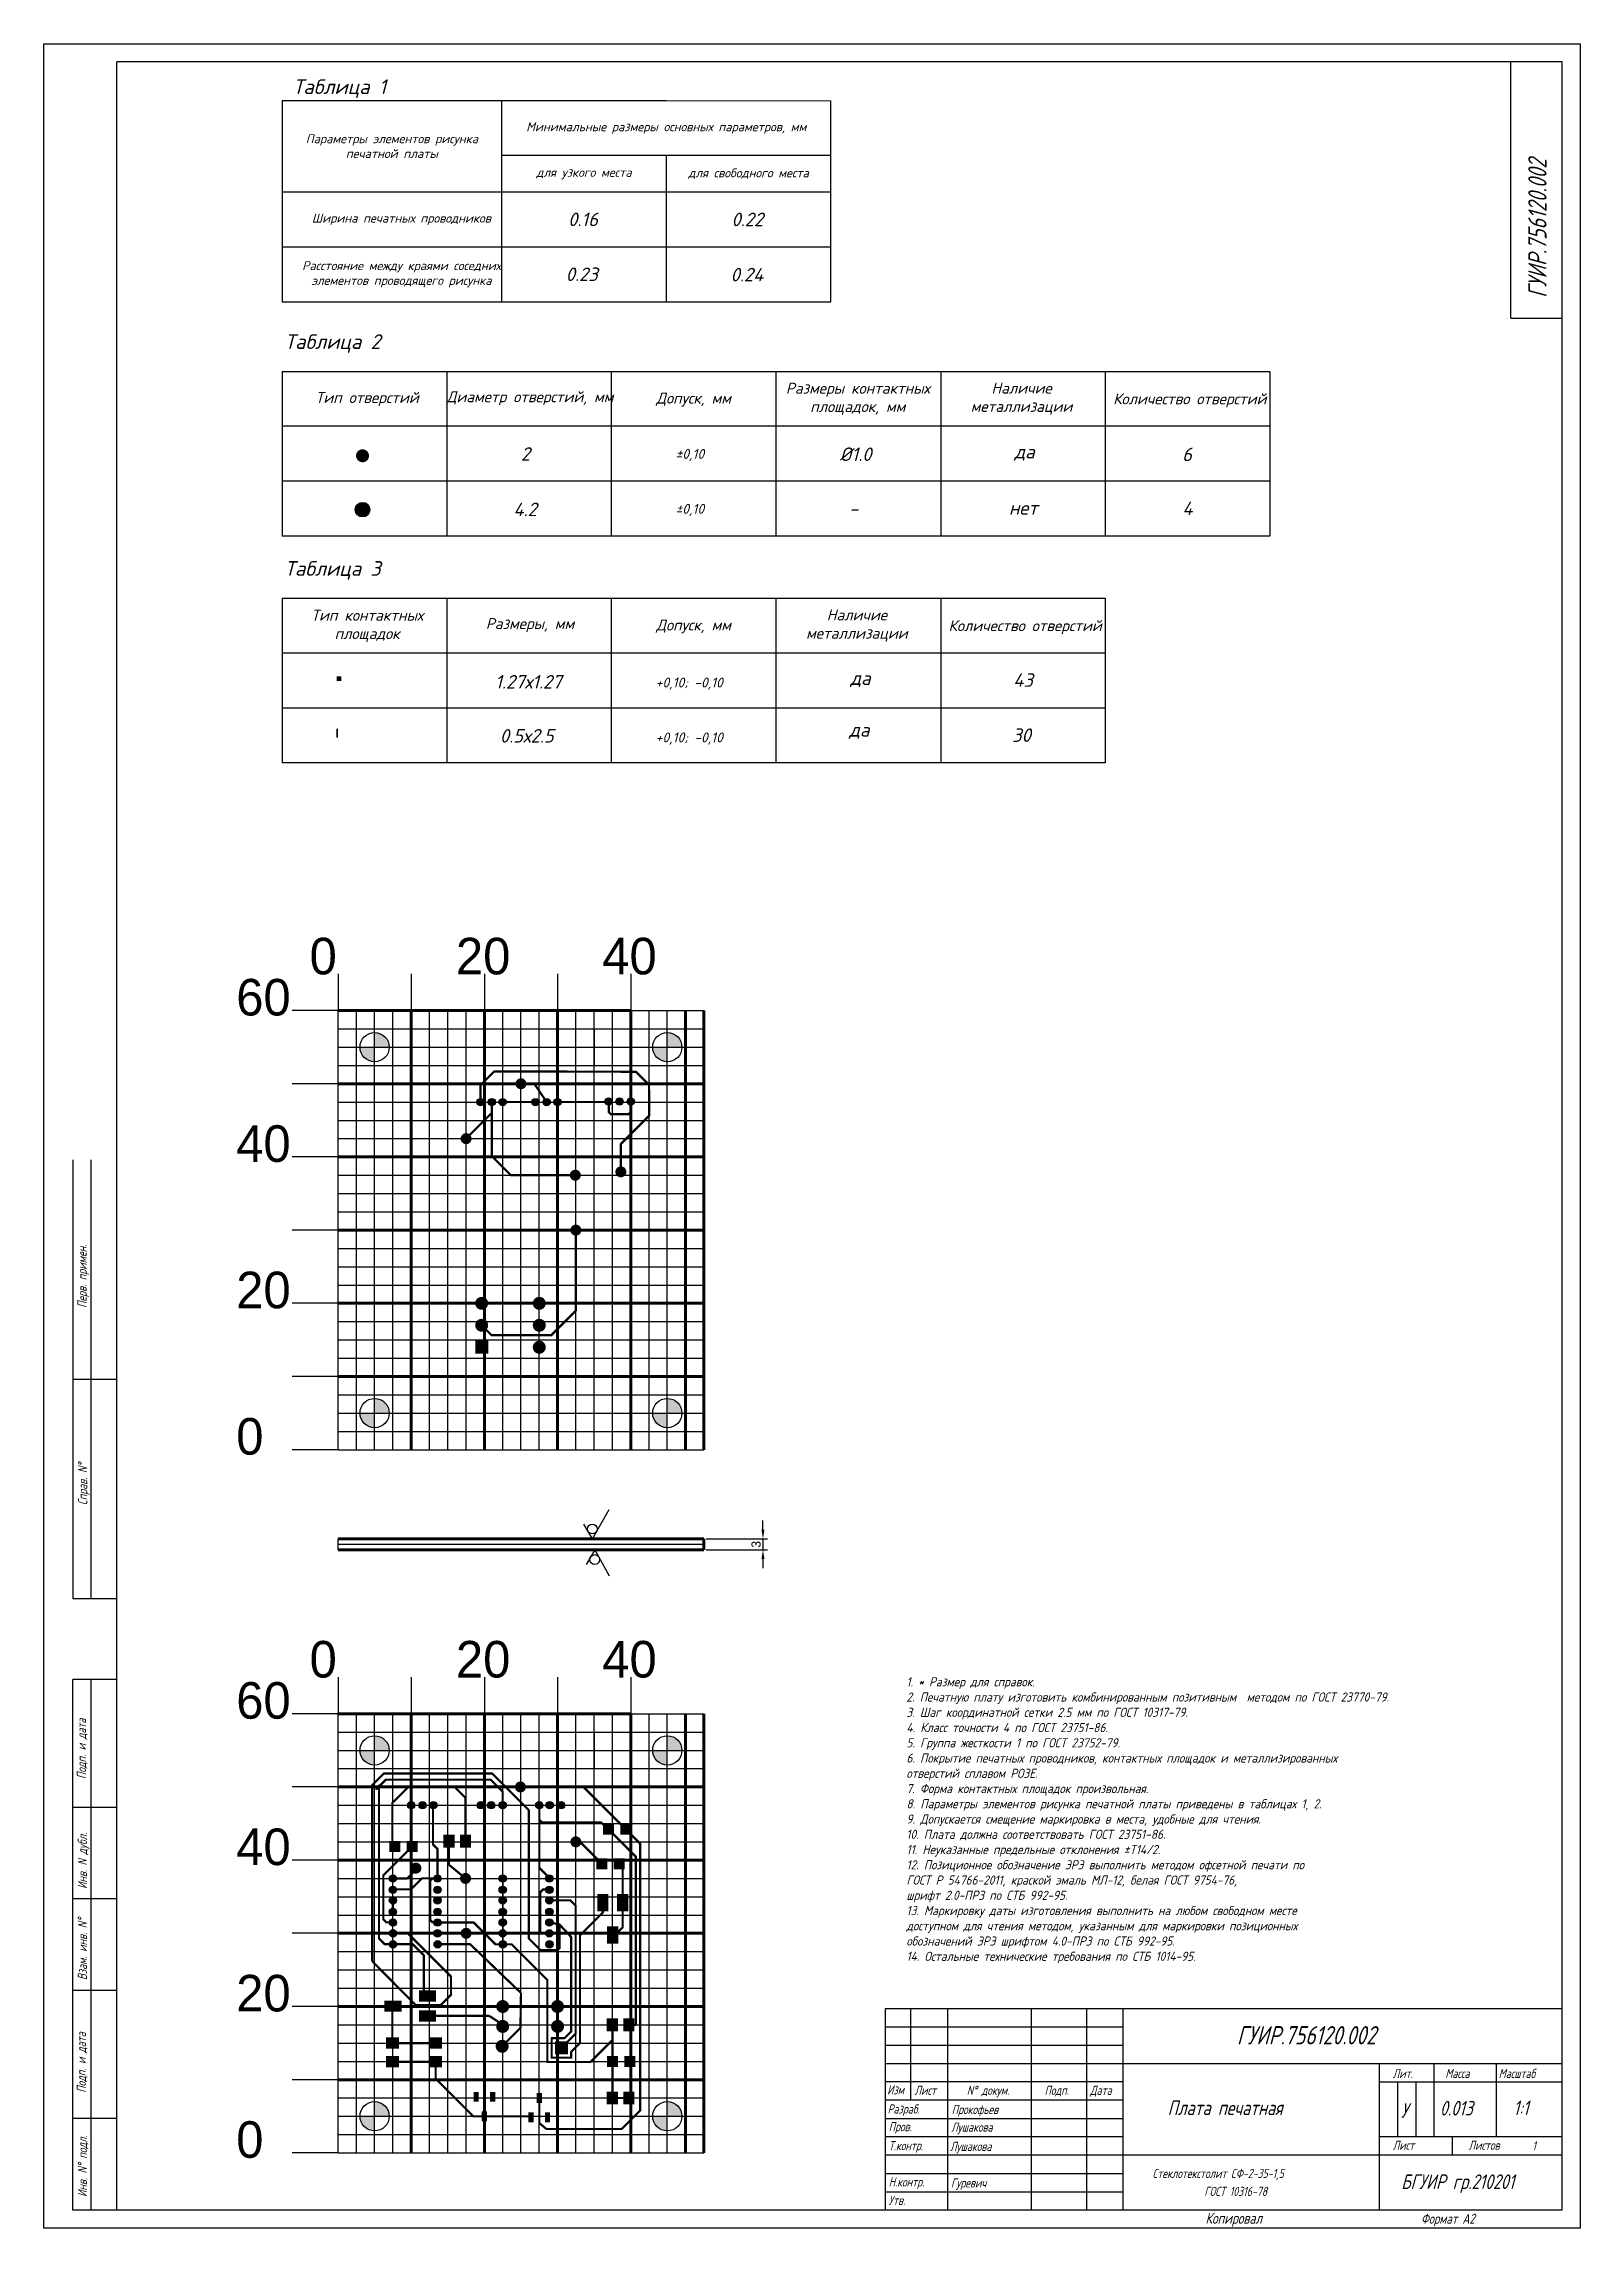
# Model space of a CAD drawing. Header units: millimetres. Extents: x 404 to 824, y 286 to 883.
import ezdxf

# ---------------------------------------------------------------- set-up
doc = ezdxf.new("R2010")
doc.units = ezdxf.units.MM
doc.header["$MEASUREMENT"] = 0
doc.styles.add('ЕСКД_wwcade', font='wwcade.shx', dxfattribs={"width": 0.9, "oblique": 15})
doc.styles.add('стиль1', font='romans.shx', dxfattribs={"width": 0.75, "oblique": 15, "height": 3.5})
doc.dimstyles.new('ISO-25', dxfattribs={"dimtxt": 2.5, "dimasz": 2.5, "dimexe": 1.25, "dimexo": 0.625, "dimtad": 1, "dimtxsty": 'Standard', "dimcen": 2.5, "dimadec": 0, "dimazin": 0, "dimtfac": 1, "dimtmove": 0, "dimatfit": 3, "dimfxl": 1, "dimarcsym": 0})

msp = doc.modelspace()

# ---------------------------------------------------------------- texts
at = {"style": 'стиль1', "oblique": 15, "width": 0.75}
for s, height, p in [('ГУИР.756120.002', 5, (815.115, 813.479)), ('Перв. примен.', 2.5, (416.099, 537.452)), ('Справ. N%%d', 2.5, (416.254, 483.567)), ('Подп. и дата', 2.5, (415.92, 408.71)), ('Инв. N дубл.', 2.5, (416.165, 378.685)), ('Взам. инв. N%%d', 2.5, (416.165, 353.758)), ('Подп. и дата', 2.5, (415.87, 322.974)), ('Инв. N%%d подл.', 2.5, (416.165, 294.507))]:
    msp.add_text(s, height=height, rotation=90, dxfattribs=at).set_placement(p)
at = {"lineweight": 30}
for s, p in [('0', (477.029, 628.611)), ('20', (517.029, 628.611)), ('40', (557.029, 628.611)), ('60', (456.979, 617.364)), ('40', (456.979, 577.364)), ('20', (456.979, 537.364)), ('0', (456.979, 497.364)), ('0', (477.029, 436.448)), ('20', (517.029, 436.448)), ('40', (557.029, 436.448)), ('60', (456.979, 425.202)), ('40', (456.979, 385.202)), ('20', (456.979, 345.202)), ('0', (456.979, 305.202))]:
    msp.add_text(s, height=10, dxfattribs=at).set_placement(p)
at = {"style": 'стиль1', "oblique": 15, "width": 0.75}
for s, height, p in [('ГУИР.756120.002', 5, (730.483, 336.201)), ('Лит.', 2.5, (773.064, 327.005)), ('Масса', 2.5, (787.439, 327.005)), ('Масштаб', 2.5, (802.031, 327.005)), ('Изм', 2.5, (634.892, 322.552)), ('Лист', 2.5, (642.367, 322.402)), ('N%%d докум. ', 2.5, (656.651, 322.402)), ('Подп.', 2.5, (677.904, 322.402)), ('Дата', 2.5, (690.355, 322.402)), ('Разраб.', 2.5, (635.008, 317.301)), ('Прокофьев', 2.5, (652.539, 317.162)), ('Плата печатная', 4, (711.551, 316.877)), ('У', 4, (775.313, 316.138)), ('0.013', 4, (785.975, 316.759)), ('1:1', 4, (806.045, 316.855)), ('Пров.', 2.5, (635.309, 312.469)), ('Лушакова', 2.5, (652.399, 312.337)), ('Т.контр.', 2.5, (635.309, 307.274)), ('Лушакова', 2.5, (652.085, 307.084)), ('Лист', 2.5, (773.064, 307.391)), ('Листов', 2.5, (793.789, 307.391)), ('1', 2.5, (811.207, 307.238)), ('Н.контр.', 2.5, (635.309, 297.352)), ('Гуревич', 2.5, (652.311, 297.097)), ('Стеклотекстолит СФ-2-35-1,5', 2.5, (707.42, 299.682)), ('БГУИР гр.210201', 4, (775.384, 296.679)), ('Утв.', 2.5, (635.309, 292.332)), ('ГОСТ 10316-78', 2.5, (721.566, 294.779)), ('Копировал', 3, (721.882, 287.19)), ('Формат А2', 2.75, (780.811, 287.19))]:
    msp.add_text(s, height=height, dxfattribs=at).set_placement(p)
at = {"lineweight": 30, "attachment_point": 5}
for s, insert, char_height, width in [('{\\fISOCPEUR|b0|i1|c204|p34;Таблица \\fISOCPEUR|b0|i1|c0|p34;1}', (485.216, 870.648), 4, 43.47356), ('{\\fISOCPEUR|b0|i1|c204|p34;Минимальные размеры основных параметров, мм}', (574.516, 859.896), 2.43, 89.99997), ('{\\fISOCPEUR|b0|i1|c204|p34;Параметры элементов рисунка печатной платы}', (499.516, 854.935), 2.43, 60), ('{\\fISOCPEUR|b0|i1|c204|p34;для узкого места}', (552.016, 847.435), 2.43, 44.99998), ('{\\fISOCPEUR|b0|i1|c204|p34;для свободного места}', (597.016, 847.435), 2.43, 45), ('{\\fISOCPEUR|b0|i1|c204|p34;Ширина печатных проводников}', (502.124, 834.935), 2.43, 54.78387), ('{\\fISOCPEUR|b0|i1|c204|p34;0\\fISOCPEUR|b0|i1|c0|p34;.16}', (551.756, 834.92), 3.7, 43.47356), ('{\\fISOCPEUR|b0|i1|c204|p34;0\\fISOCPEUR|b0|i1|c0|p34;.\\fISOCPEUR|b0|i1|c204|p34;2\\fISOCPEUR|b0|i1|c0|p34;2}', (596.669, 834.906), 3.7, 43.47356), ('{\\fISOCPEUR|b0|i1|c204|p34;Расстояние между краями соседних элементов проводящего рисунка}', (502.123, 819.935), 2.43, 54.78538), ('{\\fISOCPEUR|b0|i1|c204|p34;0\\fISOCPEUR|b0|i1|c0|p34;.23}', (551.411, 819.927), 3.7, 43.47356), ('{\\fISOCPEUR|b0|i1|c204|p34;0\\fISOCPEUR|b0|i1|c0|p34;.24}', (596.558, 819.831), 3.7, 43.47356), ('{\\fISOCPEUR|b0|i1|c204|p34;Таблица \\fISOCPEUR|b0|i1|c0|p34;2}', (483.316, 800.978), 4, 43.47356), ('{\\fISOCPEUR|b0|i1|c204|p34;Размеры контактных площадок, мм}', (626.854, 785.873), 3, 43.47356), ('{\\fISOCPEUR|b0|i1|c204|p34;Наличие металлизации}', (671.608, 785.917), 3, 43.47356), ('{\\fISOCPEUR|b0|i1|c204|p34;Тип отверстий}', (492.757, 785.831), 3, 43.47356), ('{\\fISOCPEUR|b0|i1|c204|p34;Диаметр отверстий, мм}', (537.26, 786.053), 3, 43.47356), ('{\\fISOCPEUR|b0|i1|c204|p34;Допуск, мм}', (581.97, 785.671), 3, 43.47356), ('{\\fISOCPEUR|b0|i1|c204|p34;Количество отверстий}', (717.6, 785.486), 3, 43.47356), ('{\\fISOCPEUR|b0|i1|c0|p34;2}', (536.015, 770.826), 3.7, 43.47356), ('{\\fISOCPEUR|b0|i1|c0|p34;%%C1.0}', (626.267, 770.753), 3.7, 43.47356), ('{\\fISOCPEUR|b0|i1|c204|p34;да}', (672.423, 771.146), 3.7, 43.47356), ('{\\fISOCPEUR|b0|i1|c204|p34;6}', (716.845, 770.708), 3.7, 43.47356), ('{\\fISOCPEUR|b0|i1|c0|p34;4.2}', (535.922, 755.678), 3.7, 43.47356), ('{\\fISOCPEUR|b0|i1|c204|p34;- }', (625.71, 755.864), 3.7, 43.47356), ('{\\fISOCPEUR|b0|i1|c204|p34;нет}', (672.112, 756.087), 3.7, 43.47356), ('{\\fISOCPEUR|b0|i1|c0|p34;4}', (716.957, 755.956), 3.7, 43.47356), ('{\\fISOCPEUR|b0|i1|c204|p34;Таблица 3}', (483.316, 738.986), 4, 43.47356), ('{\\fISOCPEUR|b0|i1|c204|p34;Тип контактных площадок}', (492.757, 723.839), 3, 43.47356), ('{\\fISOCPEUR|b0|i1|c204|p34;Размеры, мм}', (537.26, 724.062), 3, 43.47356), ('{\\fISOCPEUR|b0|i1|c204|p34;Допуск, мм}', (581.97, 723.68), 3, 43.47356), ('{\\fISOCPEUR|b0|i1|c204|p34;Наличие металлизации}', (626.608, 723.926), 3, 43.47356), ('{\\fISOCPEUR|b0|i1|c204|p34;Количество отверстий}', (672.6, 723.495), 3, 43.47356), ('{\\fISOCPEUR|b0|i1|c204|p34;43}', (672.042, 709.032), 3.7, 43.47356), ('{\\fISOCPEUR|b0|i1|c0|p34;1.27\\fISOCPEUR|b0|i1|c204|p34;х1.27}', (536.832, 708.562), 3.7, 43.47356), ('{\\fISOCPEUR|b0|i1|c204|p34;да}', (627.578, 709.271), 3.7, 43.47356), ('{\\fISOCPEUR|b0|i1|c204|p34;0.5х2.5}', (536.386, 693.796), 3.7, 43.47356), ('{\\fISOCPEUR|b0|i1|c204|p34;да}', (627.268, 695.144), 3.7, 43.47356), ('{\\fISOCPEUR|b0|i1|c204|p34;30}', (671.606, 693.986), 3.7, 43.47356)]:
    msp.add_mtext(s, dxfattribs=dict(at, insert=insert, char_height=char_height, width=width))
at = {"char_height": 4.5, "width": 21.6, "attachment_point": 4}
for s, insert in [('{\\fISOCPEUR|b0|i1|c0|p34;\\H0.6x;%%P\\fISOCPEUR|b0|i1|c204|p34;0,\\fISOCPEUR|b0|i1|c0|p34;1\\fISOCPEUR|b0|i1|c204|p34;0}', (577.052, 770.516)), ('{\\fISOCPEUR|b0|i1|c0|p34;\\H0.6x;%%P\\fISOCPEUR|b0|i1|c204|p34;0,\\fISOCPEUR|b0|i1|c0|p34;1\\fISOCPEUR|b0|i1|c204|p34;0}', (577.052, 755.516)), ('{\\fISOCPEUR|b0|i1|c204|p34;\\H0.6x;+0\\fISOCPEUR|b0|i1|c0|p34;,10\\fISOCPEUR|b0|i1|c204|p34;; -0,10}', (571.627, 708.051)), ('{\\fISOCPEUR|b0|i1|c204|p34;\\H0.6x;+0\\fISOCPEUR|b0|i1|c0|p34;,10\\fISOCPEUR|b0|i1|c204|p34;; -0,10}', (571.627, 693.051))]:
    msp.add_mtext(s, dxfattribs=dict(at, insert=insert))
at = {"insert": (640.152, 358.345), "char_height": 2.5, "width": 169.18609, "attachment_point": 7, "style": 'ЕСКД_wwcade'}
msp.add_mtext('{\\fISOCPEUR|b0|i0|c204|p34;1. * Размер для справок.\\P2. Печатную плату изготовить комбинированным позитивным  методом по ГОСТ 23770-79.\\P3. Шаг координатной сетки 2.5 мм по ГОСТ 10317-79.\\P4. Класс точности 4 по ГОСТ 23751-86.\\P5. Группа жесткости 1 по ГОСТ 23752-79.\\P6. Покрытие печатных проводников, контактных площадок и металлизированных\\Pотверстий\\fISOCPEUR|b0|i0|c0|p34; \\fISOCPEUR|b0|i0|c204|p34;сплавом РОЗЕ.\\P7. Форма контактных площадок произвольная.\\fISOCPEUR|b0|i0|c0|p34;\\P8\\fISOCPEUR|b0|i0|c204|p34;. Параметры элементов рисунка печатной платы приведены в таблицах 1, 2.\\P9. Допускается смещение маркировка в места, удобные для чтения.\\P\\fISOCPEUR|b0|i1|c0|p34;\\Q0;\\C0;1\\fISOCPEUR|b0|i1|c204|p34;0. Плата должна соответствовать ГОСТ 23751-86.\\P\\fISOCPEUR|b0|i0|c204|p34;\\Q15;\\C7;11. Неуказанные предельные отклонения \\fISOCPEUR|b0|i0|c0|p34;%%PT14/2\\fISOCPEUR|b0|i0|c204|p34;.\\P1\\fISOCPEUR|b0|i0|c0|p34;2\\fISOCPEUR|b0|i0|c204|p34;. Позиционное обозначение ЭРЭ выполнить методом офсетной печати по\\PГОСТ Р 54766-2011, краской эмаль МЛ-12, белая ГОСТ 9754-76, \\fISOCPEUR|b0|i0|c0|p34;\\P\\fISOCPEUR|b0|i0|c204|p34;шрифт 2.0-ПР3 по СТБ 992-95.\\P1\\fISOCPEUR|b0|i0|c0|p34;3\\fISOCPEUR|b0|i0|c204|p34;. Маркировку даты изготовления выполнить на любом свободном месте \\Pдоступном для чтения методом, указанным для маркировки позиционных \\Pобозначений ЭРЭ шрифтом \\fISOCPEUR|b0|i0|c0|p34;4\\fISOCPEUR|b0|i0|c204|p34;.0-ПР3 по СТБ 992-95.\\P\\fISOCPEUR|b0|i0|c0|p34;1\\fISOCPEUR|b0|i0|c204|p34;4. Остальные технические требования по СТБ 1014-95. }', dxfattribs=at)

# ---------------------------------------------------------------- blocks, each defined once
blk = doc.blocks.new('*D41')
at = {"color": 0, "lineweight": -2, "transparency": 16777216}
for p, q in [((600.95, 476.86), (600.95, 479.36)), ((585.43, 474.36), (602.2, 474.36)), ((600.95, 474.36), (600.95, 471.36)), ((585.43, 471.36), (602.2, 471.36)), ((600.95, 468.86), (600.95, 466.36))]:
    blk.add_line(p, q, dxfattribs=at)
at = {"color": 0, "transparency": 16777216}
for points in [[(600.53, 476.86), (601.36, 476.86), (600.95, 474.36)], [(600.53, 468.86), (601.36, 468.86), (600.95, 471.36)]]:
    blk.add_solid(points, dxfattribs=at)
at = {"layer": 'Defpoints', "color": 0, "transparency": 16777216}
for p in [(584.8, 474.36), (584.8, 471.36), (600.95, 471.36)]:
    blk.add_point(p, dxfattribs=at)
at = {"color": 0, "transparency": 16777216, "insert": (599.07, 472.86), "char_height": 2.5, "attachment_point": 5, "rotation": 90}
blk.add_mtext('3', dxfattribs=at)

# ---------------------------------------------------------------- dimensions: what is measured, and where the dimension line sits
dim = msp.add_linear_dim(base=(600.946, 471.362), p1=(584.804, 474.362), p2=(584.804, 471.362), angle=90, dimstyle='ISO-25')
dim.commit()
dim.dimension.update_dxf_attribs({"geometry": '*D41', "text_midpoint": (599.071, 472.862)})

# ---------------------------------------------------------------- hatches: boundary and pattern name
at = {"linetype": 'Continuous', "lineweight": 30}
h = msp.add_hatch(color=256, dxfattribs=at)
h.dxf.hatch_style = 1
h.paths.add_polyline_path([(491.502, 770.328), (490.402, 770.328, 0.4142136), (491.502, 769.228)])
h.paths.add_polyline_path([(492.602, 770.328), (491.502, 770.328), (491.502, 769.228, 0.4142136)])
h = msp.add_hatch(color=256)
h.dxf.hatch_style = 1
h.paths.add_polyline_path([(489.5, 755.598, 1), (493.5, 755.598, 1)])
h = msp.add_hatch(color=256)
h.dxf.hatch_style = 1
h.paths.add_polyline_path([(494.804, 612.713), (494.804, 608.713), (498.804, 608.713, 0.4142136)])
h.paths.add_polyline_path([(494.804, 608.713), (490.804, 608.713, 0.4142136), (494.804, 604.713)])
h = msp.add_hatch(color=256)
h.dxf.hatch_style = 1
h.paths.add_polyline_path([(574.804, 612.713), (574.804, 608.713), (578.804, 608.713, 0.4142136)])
h.paths.add_polyline_path([(574.804, 608.713), (570.804, 608.713, 0.4142136), (574.804, 604.713)])
h = msp.add_hatch(color=256)
h.dxf.hatch_style = 1
h.paths.add_polyline_path([(524.749, 593.713, 1), (522.749, 593.713, 1)])
h = msp.add_hatch(color=256)
h.dxf.hatch_style = 1
h.paths.add_polyline_path([(527.838, 593.713, 1), (525.838, 593.713, 1)])
h = msp.add_hatch(color=256)
h.dxf.hatch_style = 1
h.paths.add_polyline_path([(530.804, 593.713, 1), (528.804, 593.713, 1)])
h = msp.add_hatch(color=256)
h.dxf.hatch_style = 1
h.paths.add_polyline_path([(539.749, 593.713, 1), (537.749, 593.713, 1)])
h = msp.add_hatch(color=256)
h.dxf.hatch_style = 1
h.paths.add_polyline_path([(542.838, 593.713, 1), (540.838, 593.713, 1)])
h = msp.add_hatch(color=256)
h.dxf.hatch_style = 1
h.paths.add_polyline_path([(545.804, 593.713, 1), (543.804, 593.713, 1)])
h = msp.add_hatch(color=256)
h.dxf.hatch_style = 1
h.paths.add_polyline_path([(559.749, 593.863, 1), (557.749, 593.863, 1)])
h = msp.add_hatch(color=256)
h.dxf.hatch_style = 1
h.paths.add_polyline_path([(562.715, 593.863, 1), (560.715, 593.863, 1)])
h = msp.add_hatch(color=256)
h.dxf.hatch_style = 1
h.paths.add_polyline_path([(565.804, 593.863, 1), (563.804, 593.863, 1)])
h = msp.add_hatch(color=256)
h.dxf.hatch_style = 1
h.paths.add_polyline_path([(494.804, 512.713), (494.804, 508.713), (498.804, 508.713, 0.4142136)])
h.paths.add_polyline_path([(494.804, 508.713), (490.804, 508.713, 0.4142136), (494.804, 504.713)])
h = msp.add_hatch(color=256)
h.dxf.hatch_style = 1
h.paths.add_polyline_path([(574.804, 512.713), (574.804, 508.713), (578.804, 508.713, 0.4142136)])
h.paths.add_polyline_path([(574.804, 508.713), (570.804, 508.713, 0.4142136), (574.804, 504.713)])
h = msp.add_hatch(color=256)
h.dxf.hatch_style = 1
h.paths.add_polyline_path([(494.804, 420.55), (494.804, 416.55), (498.804, 416.55, 0.4142136)])
h.paths.add_polyline_path([(494.804, 416.55), (490.804, 416.55, 0.4142136), (494.804, 412.55)])
h = msp.add_hatch(color=256)
h.dxf.hatch_style = 1
h.paths.add_polyline_path([(574.804, 420.55), (574.804, 416.55), (578.804, 416.55, 0.4142136)])
h.paths.add_polyline_path([(574.804, 416.55), (570.804, 416.55, 0.4142136), (574.804, 412.55)])
h = msp.add_hatch(color=256)
h.dxf.hatch_style = 1
h.paths.add_polyline_path([(505.804, 401.55, 1), (503.804, 401.55, 1)])
h = msp.add_hatch(color=256)
h.dxf.hatch_style = 1
h.paths.add_polyline_path([(508.893, 401.55, 1), (506.893, 401.55, 1)])
h = msp.add_hatch(color=256)
h.dxf.hatch_style = 1
h.paths.add_polyline_path([(511.859, 401.55, 1), (509.859, 401.55, 1)])
h = msp.add_hatch(color=256)
h.dxf.hatch_style = 1
h.paths.add_polyline_path([(524.804, 401.55, 1), (522.804, 401.55, 1)])
h = msp.add_hatch(color=256)
h.dxf.hatch_style = 1
h.paths.add_polyline_path([(527.644, 401.55, 1), (525.644, 401.55, 1)])
h = msp.add_hatch(color=256)
h.dxf.hatch_style = 1
h.paths.add_polyline_path([(530.804, 401.55, 1), (528.804, 401.55, 1)])
h = msp.add_hatch(color=256)
h.dxf.hatch_style = 1
h.paths.add_polyline_path([(540.804, 401.55, 1), (538.804, 401.55, 1)])
h = msp.add_hatch(color=256)
h.dxf.hatch_style = 1
h.paths.add_polyline_path([(543.644, 401.55, 1), (541.644, 401.55, 1)])
h = msp.add_hatch(color=256)
h.dxf.hatch_style = 1
h.paths.add_polyline_path([(546.804, 401.55, 1), (544.804, 401.55, 1)])
h = msp.add_hatch(color=256)
h.dxf.hatch_style = 1
h.paths.add_polyline_path([(500.804, 381.55, 1), (498.804, 381.55, 1)])
h = msp.add_hatch(color=256)
h.dxf.hatch_style = 1
h.paths.add_polyline_path([(513.001, 381.55, 1), (511.001, 381.55, 1)])
h = msp.add_hatch(color=256)
h.dxf.hatch_style = 1
h.paths.add_polyline_path([(530.804, 381.55, 1), (528.804, 381.55, 1)])
h = msp.add_hatch(color=256)
h.dxf.hatch_style = 1
h.paths.add_polyline_path([(543.559, 381.55, 1), (541.559, 381.55, 1)])
h = msp.add_hatch(color=256)
h.dxf.hatch_style = 1
h.paths.add_polyline_path([(500.804, 378.436, 1), (498.804, 378.436, 1)])
h = msp.add_hatch(color=256)
h.dxf.hatch_style = 1
h.paths.add_polyline_path([(500.804, 375.563, 1), (498.804, 375.563, 1)])
h = msp.add_hatch(color=256)
h.dxf.hatch_style = 1
h.paths.add_polyline_path([(513.001, 378.436, 1), (511.001, 378.436, 1)])
h = msp.add_hatch(color=256)
h.dxf.hatch_style = 1
h.paths.add_polyline_path([(513.001, 375.563, 1), (511.001, 375.563, 1)])
h = msp.add_hatch(color=256)
h.dxf.hatch_style = 1
h.paths.add_polyline_path([(530.804, 378.436, 1), (528.804, 378.436, 1)])
h = msp.add_hatch(color=256)
h.dxf.hatch_style = 1
h.paths.add_polyline_path([(530.804, 375.563, 1), (528.804, 375.563, 1)])
h = msp.add_hatch(color=256)
h.dxf.hatch_style = 1
h.paths.add_polyline_path([(543.559, 378.436, 1), (541.559, 378.436, 1)])
h = msp.add_hatch(color=256)
h.dxf.hatch_style = 1
h.paths.add_polyline_path([(543.559, 375.563, 1), (541.559, 375.563, 1)])
h = msp.add_hatch(color=256)
h.dxf.hatch_style = 1
h.paths.add_polyline_path([(500.804, 372.418, 1), (498.804, 372.418, 1)])
h = msp.add_hatch(color=256)
h.dxf.hatch_style = 1
h.paths.add_polyline_path([(500.804, 369.487, 1), (498.804, 369.487, 1)])
h = msp.add_hatch(color=256)
h.dxf.hatch_style = 1
h.paths.add_polyline_path([(513.001, 372.418, 1), (511.001, 372.418, 1)])
h = msp.add_hatch(color=256)
h.dxf.hatch_style = 1
h.paths.add_polyline_path([(513.001, 369.487, 1), (511.001, 369.487, 1)])
h = msp.add_hatch(color=256)
h.dxf.hatch_style = 1
h.paths.add_polyline_path([(530.804, 372.418, 1), (528.804, 372.418, 1)])
h = msp.add_hatch(color=256)
h.dxf.hatch_style = 1
h.paths.add_polyline_path([(530.804, 369.487, 1), (528.804, 369.487, 1)])
h = msp.add_hatch(color=256)
h.dxf.hatch_style = 1
h.paths.add_polyline_path([(543.559, 372.418, 1), (541.559, 372.418, 1)])
h = msp.add_hatch(color=256)
h.dxf.hatch_style = 1
h.paths.add_polyline_path([(543.559, 369.487, 1), (541.559, 369.487, 1)])
h = msp.add_hatch(color=256)
h.dxf.hatch_style = 1
h.paths.add_polyline_path([(500.804, 366.55, 1), (498.804, 366.55, 1)])
h = msp.add_hatch(color=256)
h.dxf.hatch_style = 1
h.paths.add_polyline_path([(500.835, 363.55, 1), (498.835, 363.55, 1)])
h = msp.add_hatch(color=256)
h.dxf.hatch_style = 1
h.paths.add_polyline_path([(513.001, 366.55, 1), (511.001, 366.55, 1)])
h = msp.add_hatch(color=256)
h.dxf.hatch_style = 1
h.paths.add_polyline_path([(513.032, 363.55, 1), (511.032, 363.55, 1)])
h = msp.add_hatch(color=256)
h.dxf.hatch_style = 1
h.paths.add_polyline_path([(530.804, 366.55, 1), (528.804, 366.55, 1)])
h = msp.add_hatch(color=256)
h.dxf.hatch_style = 1
h.paths.add_polyline_path([(530.835, 363.55, 1), (528.835, 363.55, 1)])
h = msp.add_hatch(color=256)
h.dxf.hatch_style = 1
h.paths.add_polyline_path([(543.559, 366.55, 1), (541.559, 366.55, 1)])
h = msp.add_hatch(color=256)
h.dxf.hatch_style = 1
h.paths.add_polyline_path([(543.59, 363.55, 1), (541.59, 363.55, 1)])
h = msp.add_hatch(color=256)
h.dxf.hatch_style = 1
h.paths.add_polyline_path([(494.804, 320.55), (494.804, 316.55), (498.804, 316.55, 0.4142136)])
h.paths.add_polyline_path([(494.804, 316.55), (490.804, 316.55, 0.4142136), (494.804, 312.55)])
h = msp.add_hatch(color=256)
h.dxf.hatch_style = 1
h.paths.add_polyline_path([(574.804, 320.55), (574.804, 316.55), (578.804, 316.55, 0.4142136)])
h.paths.add_polyline_path([(574.804, 316.55), (570.804, 316.55, 0.4142136), (574.804, 312.55)])

# ---------------------------------------------------------------- linework, layer by layer
for p, q in [((404.346, 285.94), (404.346, 882.94)), ((404.346, 882.94), (824.346, 882.94)), ((424.346, 330.94), (424.346, 877.94)), ((819.346, 877.94), (424.346, 877.94)), ((805.346, 807.94), (805.346, 877.94)), ((819.346, 290.94), (819.346, 877.94)), ((824.346, 882.94), (824.346, 285.94)), ((805.346, 807.94), (819.346, 807.94)), ((484.804, 628.713), (484.804, 618.713)), ((504.804, 628.713), (504.804, 618.713)), ((524.804, 628.713), (524.804, 618.713)), ((544.804, 628.713), (544.804, 618.713)), ((564.804, 628.713), (564.804, 618.713)), ((484.804, 618.713), (472.304, 618.713)), ((484.804, 498.713), (484.804, 618.713)), ((484.804, 498.713), (484.804, 618.713)), ((484.804, 618.713), (584.804, 618.713)), ((489.804, 498.713), (489.804, 618.713)), ((489.804, 498.713), (489.804, 618.713)), ((489.804, 498.713), (489.804, 618.713)), ((489.804, 498.713), (489.804, 618.713)), ((489.804, 498.713), (489.804, 618.713)), ((489.804, 498.713), (489.804, 618.713)), ((489.804, 498.713), (489.804, 618.713)), ((489.804, 498.713), (489.804, 618.713)), ((494.804, 498.713), (494.804, 618.713)), ((499.804, 498.713), (499.804, 618.713)), ((499.804, 498.713), (499.804, 618.713)), ((499.804, 498.713), (499.804, 618.713)), ((499.804, 498.713), (499.804, 618.713)), ((504.804, 498.713), (504.804, 618.713)), ((504.804, 498.713), (504.804, 618.713)), ((509.804, 498.713), (509.804, 618.713)), ((509.804, 498.713), (509.804, 618.713)), ((509.804, 498.713), (509.804, 618.713)), ((509.804, 498.713), (509.804, 618.713)), ((509.804, 498.713), (509.804, 618.713)), ((509.804, 498.713), (509.804, 618.713)), ((509.804, 498.713), (509.804, 618.713)), ((509.804, 498.713), (509.804, 618.713)), ((514.804, 498.713), (514.804, 618.713)), ((519.804, 498.713), (519.804, 618.713)), ((519.804, 498.713), (519.804, 618.713)), ((519.804, 498.713), (519.804, 618.713)), ((519.804, 498.713), (519.804, 618.713)), ((524.804, 498.713), (524.804, 618.713)), ((524.804, 498.713), (524.804, 618.713)), ((529.804, 498.713), (529.804, 618.713)), ((529.804, 498.713), (529.804, 618.713)), ((529.804, 498.713), (529.804, 618.713)), ((529.804, 498.713), (529.804, 618.713)), ((529.804, 498.713), (529.804, 618.713)), ((529.804, 498.713), (529.804, 618.713)), ((529.804, 498.713), (529.804, 618.713)), ((529.804, 498.713), (529.804, 618.713)), ((534.804, 498.713), (534.804, 618.713)), ((539.804, 498.713), (539.804, 618.713)), ((539.804, 498.713), (539.804, 618.713)), ((539.804, 498.713), (539.804, 618.713)), ((539.804, 498.713), (539.804, 618.713)), ((544.804, 498.713), (544.804, 618.713)), ((544.804, 498.713), (544.804, 618.713)), ((549.804, 498.713), (549.804, 618.713)), ((549.804, 498.713), (549.804, 618.713)), ((549.804, 498.713), (549.804, 618.713)), ((549.804, 498.713), (549.804, 618.713)), ((549.804, 498.713), (549.804, 618.713)), ((549.804, 498.713), (549.804, 618.713)), ((549.804, 498.713), (549.804, 618.713)), ((549.804, 498.713), (549.804, 618.713)), ((554.804, 498.713), (554.804, 618.713)), ((559.804, 498.713), (559.804, 618.713)), ((559.804, 498.713), (559.804, 618.713)), ((559.804, 498.713), (559.804, 618.713)), ((559.804, 498.713), (559.804, 618.713)), ((569.804, 498.713), (569.804, 618.713)), ((574.804, 498.713), (574.804, 618.713)), ((574.804, 498.713), (574.804, 618.713)), ((574.804, 498.713), (574.804, 618.713)), ((574.804, 498.713), (574.804, 618.713)), ((574.804, 498.713), (574.804, 618.713)), ((579.804, 498.713), (579.804, 618.713)), ((579.804, 498.713), (579.804, 618.713)), ((579.804, 498.713), (579.804, 618.713)), ((579.804, 498.713), (579.804, 618.713)), ((584.804, 618.713), (584.804, 498.713)), ((484.804, 613.713), (584.804, 613.713)), ((554.804, 613.713), (554.804, 603.713)), ((554.804, 613.713), (554.804, 603.713)), ((484.804, 608.713), (584.804, 608.713)), ((484.804, 608.713), (584.804, 608.713)), ((484.804, 603.713), (584.804, 603.713)), ((549.804, 608.713), (559.804, 608.713)), ((549.804, 608.713), (559.804, 608.713)), ((484.804, 598.713), (472.304, 598.713)), ((484.804, 598.713), (584.804, 598.713)), ((484.804, 593.713), (584.804, 593.713)), ((484.804, 588.713), (584.804, 588.713)), ((484.804, 588.713), (584.804, 588.713)), ((484.804, 583.713), (584.804, 583.713)), ((412.346, 577.94), (412.346, 457.94)), ((417.346, 457.94), (417.346, 577.94)), ((484.804, 578.713), (472.304, 578.713)), ((484.804, 578.713), (584.804, 578.713)), ((484.804, 573.713), (584.804, 573.713)), ((484.804, 568.713), (584.804, 568.713)), ((484.804, 568.713), (584.804, 568.713)), ((484.804, 563.713), (584.804, 563.713)), ((484.804, 558.713), (472.304, 558.713)), ((484.804, 558.713), (584.804, 558.713)), ((484.804, 553.713), (584.804, 553.713)), ((484.804, 548.713), (584.804, 548.713)), ((484.804, 548.713), (584.804, 548.713)), ((484.804, 543.713), (584.804, 543.713)), ((484.804, 538.713), (472.304, 538.713)), ((484.804, 538.713), (584.804, 538.713)), ((484.804, 533.713), (584.804, 533.713)), ((484.804, 528.713), (584.804, 528.713)), ((484.804, 528.713), (584.804, 528.713)), ((484.804, 523.713), (584.804, 523.713)), ((424.346, 517.94), (412.346, 517.94)), ((484.804, 518.713), (472.304, 518.713)), ((484.804, 518.713), (584.804, 518.713)), ((484.804, 513.713), (584.804, 513.713)), ((484.804, 508.713), (584.804, 508.713)), ((484.804, 508.713), (584.804, 508.713)), ((484.804, 503.713), (584.804, 503.713)), ((484.804, 498.713), (472.304, 498.713)), ((484.804, 498.713), (584.804, 498.713)), ((484.804, 471.362), (484.804, 474.362)), ((484.804, 472.862), (584.804, 472.862)), ((584.804, 474.362), (584.804, 471.362)), ((554.974, 471.362), (558.945, 464.233)), ((424.346, 457.94), (412.346, 457.94)), ((412.346, 290.94), (412.346, 435.94)), ((424.346, 435.94), (412.346, 435.94)), ((417.346, 290.94), (417.346, 435.94)), ((484.804, 436.55), (484.804, 426.55)), ((504.804, 436.55), (504.804, 426.55)), ((524.804, 436.55), (524.804, 426.55)), ((544.804, 436.55), (544.804, 426.55)), ((564.804, 436.55), (564.804, 426.55)), ((484.804, 426.55), (472.304, 426.55)), ((484.804, 306.55), (484.804, 426.55)), ((484.804, 306.55), (484.804, 426.55)), ((484.804, 426.55), (584.804, 426.55)), ((489.804, 306.55), (489.804, 426.55)), ((489.804, 306.55), (489.804, 426.55)), ((489.804, 306.55), (489.804, 426.55)), ((489.804, 306.55), (489.804, 426.55)), ((489.804, 306.55), (489.804, 426.55)), ((489.804, 306.55), (489.804, 426.55)), ((489.804, 306.55), (489.804, 426.55)), ((489.804, 306.55), (489.804, 426.55)), ((494.804, 306.55), (494.804, 426.55)), ((499.804, 306.55), (499.804, 426.55)), ((499.804, 306.55), (499.804, 426.55)), ((499.804, 306.55), (499.804, 426.55)), ((499.804, 306.55), (499.804, 426.55)), ((504.804, 306.55), (504.804, 426.55)), ((504.804, 306.55), (504.804, 426.55)), ((509.804, 306.55), (509.804, 426.55)), ((509.804, 306.55), (509.804, 426.55)), ((509.804, 306.55), (509.804, 426.55)), ((509.804, 306.55), (509.804, 426.55)), ((509.804, 306.55), (509.804, 426.55)), ((509.804, 306.55), (509.804, 426.55)), ((509.804, 306.55), (509.804, 426.55)), ((509.804, 306.55), (509.804, 426.55)), ((514.804, 306.55), (514.804, 426.55)), ((519.804, 306.55), (519.804, 426.55)), ((519.804, 306.55), (519.804, 426.55)), ((519.804, 306.55), (519.804, 426.55)), ((519.804, 306.55), (519.804, 426.55)), ((524.804, 306.55), (524.804, 426.55)), ((524.804, 306.55), (524.804, 426.55)), ((529.804, 306.55), (529.804, 426.55)), ((529.804, 306.55), (529.804, 426.55)), ((529.804, 306.55), (529.804, 426.55)), ((529.804, 306.55), (529.804, 426.55)), ((529.804, 306.55), (529.804, 426.55)), ((529.804, 306.55), (529.804, 426.55)), ((529.804, 306.55), (529.804, 426.55)), ((529.804, 306.55), (529.804, 426.55)), ((534.804, 306.55), (534.804, 426.55)), ((539.804, 306.55), (539.804, 426.55)), ((539.804, 306.55), (539.804, 426.55)), ((539.804, 306.55), (539.804, 426.55)), ((539.804, 306.55), (539.804, 426.55)), ((544.804, 306.55), (544.804, 426.55)), ((544.804, 306.55), (544.804, 426.55)), ((549.804, 306.55), (549.804, 426.55)), ((549.804, 306.55), (549.804, 426.55)), ((549.804, 306.55), (549.804, 426.55)), ((549.804, 306.55), (549.804, 426.55)), ((549.804, 306.55), (549.804, 426.55)), ((549.804, 306.55), (549.804, 426.55)), ((549.804, 306.55), (549.804, 426.55)), ((549.804, 306.55), (549.804, 426.55)), ((554.804, 306.55), (554.804, 426.55)), ((559.804, 306.55), (559.804, 426.55)), ((559.804, 306.55), (559.804, 426.55)), ((559.804, 306.55), (559.804, 426.55)), ((559.804, 306.55), (559.804, 426.55)), ((569.804, 306.55), (569.804, 426.55)), ((574.804, 306.55), (574.804, 426.55)), ((574.804, 306.55), (574.804, 426.55)), ((574.804, 306.55), (574.804, 426.55)), ((574.804, 306.55), (574.804, 426.55)), ((574.804, 306.55), (574.804, 426.55)), ((579.804, 306.55), (579.804, 426.55)), ((579.804, 306.55), (579.804, 426.55)), ((579.804, 306.55), (579.804, 426.55)), ((579.804, 306.55), (579.804, 426.55)), ((584.804, 426.55), (584.804, 306.55)), ((484.804, 421.55), (584.804, 421.55)), ((554.804, 421.55), (554.804, 411.55)), ((554.804, 421.55), (554.804, 411.55)), ((484.804, 416.55), (584.804, 416.55)), ((484.804, 416.55), (584.804, 416.55)), ((549.804, 416.55), (559.804, 416.55)), ((549.804, 416.55), (559.804, 416.55)), ((484.804, 406.55), (472.304, 406.55)), ((484.804, 411.55), (584.804, 411.55)), ((484.804, 406.55), (584.804, 406.55)), ((424.346, 400.94), (412.346, 400.94)), ((484.804, 401.55), (584.804, 401.55)), ((484.804, 396.55), (584.804, 396.55)), ((484.804, 396.55), (584.804, 396.55)), ((484.804, 391.55), (584.804, 391.55)), ((484.804, 386.55), (472.304, 386.55)), ((484.804, 386.55), (584.804, 386.55)), ((484.804, 381.55), (584.804, 381.55)), ((484.804, 376.55), (584.804, 376.55)), ((484.804, 376.55), (584.804, 376.55)), ((529.804, 381.55), (529.804, 378.436)), ((529.804, 378.436), (529.804, 375.563)), ((424.346, 375.94), (412.346, 375.94)), ((484.804, 371.55), (584.804, 371.55)), ((529.804, 375.563), (529.804, 372.418)), ((529.804, 372.418), (529.804, 369.487)), ((484.804, 366.55), (472.304, 366.55)), ((484.804, 366.55), (584.804, 366.55)), ((529.804, 369.487), (529.804, 366.55)), ((529.804, 366.55), (529.804, 363.55)), ((484.804, 361.55), (584.804, 361.55)), ((484.804, 356.55), (584.804, 356.55)), ((484.804, 356.55), (584.804, 356.55)), ((424.346, 350.94), (412.346, 350.94)), ((484.804, 346.55), (472.304, 346.55)), ((484.804, 351.55), (584.804, 351.55)), ((484.804, 346.55), (584.804, 346.55)), ((484.804, 341.55), (584.804, 341.55)), ((634.346, 345.94), (634.346, 290.94)), ((819.346, 345.94), (634.346, 345.94)), ((699.346, 340.94), (634.346, 340.94)), ((641.346, 320.94), (641.346, 345.94)), ((651.346, 345.94), (651.346, 290.94)), ((674.346, 290.94), (674.346, 345.94)), ((689.346, 345.94), (689.346, 290.94)), ((699.346, 345.94), (699.346, 290.94)), ((484.804, 336.55), (584.804, 336.55)), ((484.804, 336.55), (584.804, 336.55)), ((699.346, 335.94), (634.346, 335.94)), ((424.346, 290.94), (424.346, 330.94)), ((484.804, 331.55), (584.804, 331.55)), ((634.346, 330.94), (819.346, 330.94)), ((769.346, 330.94), (769.346, 290.94)), ((784.346, 330.94), (784.346, 310.94)), ((801.346, 330.94), (801.346, 310.94)), ((484.804, 326.55), (472.304, 326.55)), ((484.804, 326.55), (584.804, 326.55)), ((699.346, 325.94), (634.346, 325.94)), ((769.346, 325.94), (819.346, 325.94)), ((774.334, 325.731), (774.334, 310.94)), ((779.412, 325.731), (779.412, 310.94)), ((484.804, 321.55), (584.804, 321.55)), ((484.804, 316.55), (584.804, 316.55)), ((484.804, 316.55), (584.804, 316.55)), ((699.346, 320.94), (634.346, 320.94)), ((424.346, 315.94), (412.346, 315.94)), ((484.804, 311.55), (584.804, 311.55)), ((634.346, 315.94), (699.346, 315.94)), ((699.346, 310.94), (634.346, 310.94)), ((819.346, 310.94), (769.346, 310.94)), ((789.346, 310.94), (789.346, 305.94)), ((484.804, 306.55), (472.304, 306.55)), ((484.804, 306.55), (584.804, 306.55)), ((699.346, 305.94), (634.346, 305.94)), ((819.346, 305.94), (699.346, 305.94)), ((819.346, 290.94), (412.346, 290.94)), ((769.346, 290.94), (769.346, 290.94)), ((824.346, 285.94), (404.346, 285.94))]:
    msp.add_line(p, q)
for p, q in [((469.516, 867.435), (469.516, 842.435)), ((469.516, 867.435), (529.516, 867.435)), ((529.516, 867.435), (574.516, 867.396)), ((529.516, 867.435), (529.516, 812.435)), ((574.516, 867.396), (619.516, 867.357)), ((619.516, 812.435), (619.516, 867.357)), ((529.516, 852.435), (619.516, 852.435)), ((574.516, 852.435), (574.516, 812.435)), ((469.516, 842.435), (469.516, 827.435)), ((469.516, 842.435), (619.516, 842.435)), ((469.516, 827.435), (469.516, 812.435)), ((469.516, 827.435), (619.516, 827.435)), ((469.516, 812.435), (619.516, 812.435)), ((469.516, 793.39), (514.516, 793.39)), ((469.516, 793.39), (469.516, 748.39)), ((514.516, 793.39), (559.516, 793.39)), ((514.516, 793.39), (514.516, 748.39)), ((559.516, 793.39), (604.516, 793.39)), ((559.516, 748.39), (559.516, 793.39)), ((604.516, 793.39), (649.516, 793.39)), ((604.516, 748.39), (604.516, 793.39)), ((649.516, 793.39), (694.516, 793.39)), ((649.516, 793.39), (649.516, 748.39)), ((694.516, 793.39), (694.516, 778.39)), ((694.516, 793.39), (739.516, 793.39)), ((739.516, 793.39), (739.516, 778.39)), ((694.516, 778.39), (469.516, 778.39)), ((694.516, 778.39), (469.516, 778.39)), ((694.516, 778.39), (694.516, 763.39)), ((739.516, 778.39), (694.516, 778.39)), ((739.516, 778.39), (694.516, 778.39)), ((739.516, 778.39), (739.516, 763.39)), ((694.516, 763.39), (469.516, 763.39)), ((694.516, 763.39), (694.516, 748.39)), ((739.516, 763.39), (694.516, 763.39)), ((739.516, 763.39), (739.516, 748.39)), ((739.516, 748.39), (469.516, 748.39)), ((469.516, 731.399), (514.516, 731.399)), ((469.516, 731.399), (469.516, 686.399)), ((514.516, 731.399), (559.516, 731.399)), ((514.516, 731.399), (514.516, 686.399)), ((559.516, 731.399), (604.516, 731.399)), ((559.516, 686.399), (559.516, 731.399)), ((604.516, 731.399), (649.516, 731.399)), ((604.516, 686.399), (604.516, 731.399)), ((649.516, 731.399), (694.516, 731.399)), ((649.516, 731.399), (649.516, 686.399)), ((694.516, 731.399), (694.516, 716.399)), ((694.516, 716.399), (469.516, 716.399)), ((694.516, 716.399), (694.516, 701.399)), ((694.516, 701.399), (469.516, 701.399)), ((694.516, 701.399), (694.516, 686.399)), ((694.516, 686.399), (469.516, 686.399))]:
    msp.add_line(p, q, dxfattribs=at)
at = {"linetype": 'Continuous', "lineweight": 15}
msp.add_line((491.502, 771.828), (491.502, 768.828), dxfattribs=at)
at = {"lineweight": 60}
for p, q in [((484.804, 618.713), (564.804, 618.713)), ((504.804, 498.713), (504.804, 618.713)), ((524.804, 498.713), (524.804, 618.713)), ((544.804, 498.713), (544.804, 618.713)), ((564.804, 498.713), (564.804, 618.713)), ((579.804, 498.713), (579.804, 618.713)), ((584.804, 498.713), (584.804, 618.713)), ((484.804, 598.713), (584.804, 598.713)), ((484.804, 578.713), (584.804, 578.713)), ((484.804, 558.713), (584.804, 558.713)), ((484.804, 538.713), (584.804, 538.713)), ((484.804, 518.713), (584.804, 518.713)), ((484.804, 474.362), (584.804, 474.362)), ((584.804, 474.362), (584.804, 471.362)), ((484.804, 471.362), (584.804, 471.362)), ((484.804, 426.55), (564.804, 426.55)), ((504.804, 306.55), (504.804, 426.55)), ((524.804, 306.55), (524.804, 426.55)), ((544.804, 306.55), (544.804, 426.55)), ((564.804, 306.55), (564.804, 426.55)), ((579.804, 306.55), (579.804, 426.55)), ((584.804, 306.55), (584.804, 426.55)), ((484.804, 406.55), (584.804, 406.55)), ((484.804, 386.55), (584.804, 386.55)), ((484.804, 366.55), (584.804, 366.55)), ((484.804, 346.55), (584.804, 346.55)), ((484.804, 326.55), (584.804, 326.55))]:
    msp.add_line(p, q, dxfattribs=at)
at = {"linetype": 'Continuous'}
for p, q in [((554.309, 474.362), (552, 478.362)), ((554.309, 474.362), (558.923, 482.354)), ((554.309, 474.362), (556.618, 478.362)), ((554.974, 471.362), (552.664, 467.362))]:
    msp.add_line(p, q, dxfattribs=at)
for points, const_width in [([(490.616, 770.328, 1), (492.387, 770.328, 1)], 1.772), ([(523.899, 598.311, -1), (523.599, 598.311, -1)], 0.3), ([(523.899, 598.311, -1), (523.599, 598.311, -1)], 0.3), ([(527.679, 602.091, -1), (527.379, 602.091, -1)], 0.3), ([(527.679, 602.091, -1), (527.379, 602.091, -1)], 0.3), ([(535.554, 598.713, -1), (534.054, 598.713, -1)], 1.5), ([(538.596, 598.713, -1), (538.296, 598.713, -1)], 0.3), ([(566.38, 601.991, -1), (566.08, 601.991, -1)], 0.3), ([(566.38, 601.991, -1), (566.08, 601.991, -1)], 0.3), ([(569.954, 598.468, -1), (569.654, 598.468, -1)], 0.3), ([(569.954, 598.318, -1), (569.654, 598.318, -1)], 0.3), ([(526.988, 592.358, -1), (526.688, 592.358, -1)], 0.3), ([(540.157, 596.412, -1), (539.857, 596.412, -1)], 0.3), ([(540.157, 596.412, -1), (539.857, 596.412, -1)], 0.3), ([(558.954, 593.713, -1), (558.654, 593.713, -1)], 0.3), ([(558.954, 593.713, -1), (558.654, 593.713, -1)], 0.3), ([(558.954, 590.987, -1), (558.654, 590.987, -1)], 0.3), ([(558.954, 590.987, -1), (558.654, 590.987, -1)], 0.3), ([(564.954, 593.713, -1), (564.654, 593.713, -1)], 0.3), ([(564.954, 590.987, -1), (564.654, 590.987, -1)], 0.3), ([(564.954, 590.987, -1), (564.654, 590.987, -1)], 0.3), ([(570.015, 594.987, -1), (569.715, 594.987, -1)], 0.3), ([(570.015, 594.987, -1), (569.715, 594.987, -1)], 0.3), ([(520.554, 583.713, -1), (519.054, 583.713, -1)], 1.5), ([(526.988, 586.419, -1), (526.688, 586.419, -1)], 0.3), ([(526.988, 586.419, -1), (526.688, 586.419, -1)], 0.3), ([(526.988, 586.419, -1), (526.688, 586.419, -1)], 0.3), ([(559.554, 590.387, -1), (559.254, 590.387, -1)], 0.3), ([(559.554, 590.387, -1), (559.254, 590.387, -1)], 0.3), ([(564.354, 590.387, -1), (564.054, 590.387, -1)], 0.3), ([(564.354, 590.387, -1), (564.054, 590.387, -1)], 0.3), ([(570.015, 590.016, -1), (569.715, 590.016, -1)], 0.3), ([(570.015, 590.016, -1), (569.715, 590.016, -1)], 0.3), ([(526.988, 578.952, -1), (526.688, 578.952, -1)], 0.3), ([(526.988, 578.952, -1), (526.688, 578.952, -1)], 0.3), ([(562.253, 582.255, -1), (561.953, 582.255, -1)], 0.3), ([(562.253, 582.255, -1), (561.953, 582.255, -1)], 0.3), ([(531.428, 574.512, -1), (531.128, 574.512, -1)], 0.3), ([(531.428, 574.512, -1), (531.128, 574.512, -1)], 0.3), ([(532.228, 573.713, -1), (531.928, 573.713, -1)], 0.3), ([(550.404, 573.713, -1), (548.904, 573.713, -1)], 1.5), ([(549.804, 573.713, -1), (549.504, 573.713, -1)], 0.3), ([(562.853, 574.642, -1), (561.353, 574.642, -1)], 1.5), ([(562.253, 574.642, -1), (561.953, 574.642, -1)], 0.3), ([(550.554, 558.713, -1), (549.054, 558.713, -1)], 1.5), ([(524.95, 538.713, -1), (523.178, 538.713, -1)], 1.772), ([(540.69, 538.713, -1), (538.918, 538.713, -1)], 1.772), ([(539.954, 538.713, -1), (539.654, 538.713, -1)], 0.3), ([(524.95, 532.713, -1), (523.178, 532.713, -1)], 1.772), ([(540.69, 532.713, -1), (538.918, 532.713, -1)], 1.772), ([(549.954, 536.713, -1), (549.654, 536.713, -1)], 0.3), ([(549.954, 536.713, -1), (549.654, 536.713, -1)], 0.3), ([(526.935, 529.992, -1), (526.635, 529.992, -1)], 0.3), ([(540.69, 526.713, -1), (538.918, 526.713, -1)], 1.772), ([(543.234, 529.992, -1), (542.934, 529.992, -1)], 0.3), ([(543.234, 529.992, -1), (542.934, 529.992, -1)], 0.3), ([(493.953, 406.991, 1), (494.253, 406.991, 1)], 0.3), ([(493.953, 406.991, 1), (494.253, 406.991, 1)], 0.3), ([(495.153, 405.971, 1), (495.453, 405.971, 1)], 0.3), ([(495.153, 405.971, 1), (495.453, 405.971, 1)], 0.3), ([(497.193, 410.231, 1), (497.493, 410.231, 1)], 0.3), ([(497.193, 410.231, 1), (497.493, 410.231, 1)], 0.3), ([(497.733, 408.551, 1), (498.033, 408.551, 1)], 0.3), ([(497.733, 408.551, 1), (498.033, 408.551, 1)], 0.3), ([(503.973, 406.631, 1), (504.273, 406.631, 1)], 0.3), ([(503.973, 406.631, 1), (504.273, 406.631, 1)], 0.3), ([(516.421, 406.631, 1), (516.721, 406.631, 1)], 0.3), ([(516.421, 406.631, 1), (516.721, 406.631, 1)], 0.3), ([(526.329, 408.551, 1), (526.629, 408.551, 1)], 0.3), ([(526.329, 408.551, 1), (526.629, 408.551, 1)], 0.3), ([(526.751, 410.231, 1), (527.051, 410.231, 1)], 0.3), ([(526.751, 410.231, 1), (527.051, 410.231, 1)], 0.3), ([(533.904, 406.55, 1), (535.404, 406.55, 1)], 1.5), ([(534.504, 406.55, 1), (534.804, 406.55, 1)], 0.3), ([(551.728, 406.55, 1), (552.028, 406.55, 1)], 0.3), ([(499.508, 402.165, 1), (499.808, 402.165, 1)], 0.3), ([(499.508, 402.165, 1), (499.808, 402.165, 1)], 0.3), ([(519.481, 403.571, 1), (519.781, 403.571, 1)], 0.3), ([(519.481, 403.571, 1), (519.781, 403.571, 1)], 0.3), ([(529.654, 405.226, 1), (529.954, 405.226, 1)], 0.3), ([(536.793, 400.189, 1), (537.093, 400.189, 1)], 0.3), ([(536.793, 400.189, 1), (537.093, 400.189, 1)], 0.3), ([(553.328, 404.951, 1), (553.628, 404.951, 1)], 0.3), ([(539.654, 397.58, 1), (539.954, 397.58, 1)], 0.3), ([(539.654, 397.58, 1), (539.954, 397.58, 1)], 0.3), ([(539.654, 397.58, 1), (539.954, 397.58, 1)], 0.3), ([(540.4, 396.834, 1), (540.7, 396.834, 1)], 0.3), ([(540.4, 396.834, 1), (540.7, 396.834, 1)], 0.3), ([(556.524, 396.881, 1), (556.824, 396.881, 1)], 0.3), ([(558.563, 394.991, 1), (558.863, 394.991, 1)], 0.3), ([(558.563, 394.991, 1), (558.863, 394.991, 1)], 0.3), ([(563.287, 394.991, 1), (563.587, 394.991, 1)], 0.3), ([(563.287, 394.991, 1), (563.587, 394.991, 1)], 0.3), ([(499.508, 389.086, 1), (499.808, 389.086, 1)], 0.3), ([(504.232, 389.085, 1), (504.532, 389.085, 1)], 0.3), ([(510.601, 390.842, 1), (510.901, 390.842, 1)], 0.3), ([(510.601, 390.842, 1), (510.901, 390.842, 1)], 0.3), ([(511.851, 389.593, 1), (512.151, 389.593, 1)], 0.3), ([(514.993, 389.069, 1), (515.293, 389.069, 1)], 0.3), ([(549.054, 391.55, 1), (550.554, 391.55, 1)], 1.5), ([(549.654, 391.55, 1), (549.954, 391.55, 1)], 0.3), ([(550.784, 391.55, 1), (551.084, 391.55, 1)], 0.3), ([(550.784, 391.55, 1), (551.084, 391.55, 1)], 0.3), ([(564.933, 388.621, 1), (565.233, 388.621, 1)], 0.3), ([(564.933, 388.621, 1), (565.233, 388.621, 1)], 0.3), ([(566.133, 392.145, 1), (566.433, 392.145, 1)], 0.3), ([(567.224, 391.054, 1), (567.524, 391.054, 1)], 0.3), ([(497.031, 382.4, 1), (497.331, 382.4, 1)], 0.3), ([(505.341, 384.361, 1), (506.841, 384.361, 1)], 1.5), ([(505.941, 384.361, 1), (506.241, 384.361, 1)], 0.3), ([(505.941, 383.951, 1), (506.241, 383.951, 1)], 0.3), ([(505.941, 383.951, 1), (506.241, 383.951, 1)], 0.3), ([(514.993, 385.267, 1), (515.293, 385.267, 1)], 0.3), ([(518.904, 381.55, 1), (520.404, 381.55, 1)], 1.5), ([(539.654, 384.455, 1), (539.954, 384.455, 1)], 0.3), ([(540.847, 383.263, 1), (541.147, 383.263, 1)], 0.3), ([(540.847, 383.263, 1), (541.147, 383.263, 1)], 0.3), ([(556.791, 385.542, 1), (557.091, 385.542, 1)], 0.3), ([(561.516, 385.542, 1), (561.816, 385.542, 1)], 0.3), ([(561.516, 384.342, 1), (561.816, 384.342, 1)], 0.3), ([(561.516, 384.342, 1), (561.816, 384.342, 1)], 0.3), ([(562.461, 384.342, 1), (562.761, 384.342, 1)], 0.3), ([(562.461, 384.342, 1), (562.761, 384.342, 1)], 0.3), ([(566.024, 387.53, 1), (566.324, 387.53, 1)], 0.3), ([(503.541, 381.55, 1), (503.841, 381.55, 1)], 0.3), ([(503.541, 381.55, 1), (503.841, 381.55, 1)], 0.3), ([(504.591, 378.563, 1), (504.891, 378.563, 1)], 0.3), ([(504.591, 378.563, 1), (504.891, 378.563, 1)], 0.3), ([(507.591, 381.563, 1), (507.891, 381.563, 1)], 0.3), ([(507.591, 381.563, 1), (507.891, 381.563, 1)], 0.3), ([(509.871, 380.963, 1), (510.171, 380.963, 1)], 0.3), ([(509.871, 380.963, 1), (510.171, 380.963, 1)], 0.3), ([(510.471, 381.563, 1), (510.771, 381.563, 1)], 0.3), ([(510.471, 381.563, 1), (510.771, 381.563, 1)], 0.3), ([(510.471, 381.563, 1), (510.771, 381.563, 1)], 0.3), ([(539.913, 377.771, 1), (540.213, 377.771, 1)], 0.3), ([(539.913, 377.771, 1), (540.213, 377.771, 1)], 0.3), ([(540.693, 378.55, 1), (540.993, 378.55, 1)], 0.3), ([(540.693, 378.55, 1), (540.993, 378.55, 1)], 0.3), ([(542.559, 381.55, 1), (542.859, 381.55, 1)], 0.3), ([(542.559, 378.55, 1), (542.859, 378.55, 1)], 0.3), ([(497.031, 370.403, 1), (497.331, 370.403, 1)], 0.3), ([(497.031, 370.403, 1), (497.331, 370.403, 1)], 0.3), ([(499.654, 375.563, 1), (499.954, 375.563, 1)], 0.3), ([(499.654, 372.563, 1), (499.954, 372.563, 1)], 0.3), ([(509.871, 370.163, 1), (510.171, 370.163, 1)], 0.3), ([(509.871, 370.163, 1), (510.171, 370.163, 1)], 0.3), ([(542.559, 375.55, 1), (542.859, 375.55, 1)], 0.3), ([(548.133, 375.55, 1), (548.433, 375.55, 1)], 0.3), ([(548.133, 375.55, 1), (548.433, 375.55, 1)], 0.3), ([(549.584, 374.099, 1), (549.884, 374.099, 1)], 0.3), ([(549.584, 374.099, 1), (549.884, 374.099, 1)], 0.3), ([(557.028, 374.912, 1), (557.328, 374.912, 1)], 0.3), ([(557.028, 372.265, 1), (557.328, 372.265, 1)], 0.3), ([(557.028, 372.265, 1), (557.328, 372.265, 1)], 0.3), ([(562.461, 374.912, 1), (562.761, 374.912, 1)], 0.3), ([(562.461, 374.912, 1), (562.761, 374.912, 1)], 0.3), ([(495.831, 365.165, 1), (496.131, 365.165, 1)], 0.3), ([(495.831, 365.165, 1), (496.131, 365.165, 1)], 0.3), ([(497.871, 369.563, 1), (498.171, 369.563, 1)], 0.3), ([(497.871, 369.563, 1), (498.171, 369.563, 1)], 0.3), ([(499.654, 369.563, 1), (499.954, 369.563, 1)], 0.3), ([(503.733, 366.55, 1), (504.033, 366.55, 1)], 0.3), ([(504.915, 365.369, 1), (505.215, 365.369, 1)], 0.3), ([(504.915, 365.369, 1), (505.215, 365.369, 1)], 0.3), ([(510.471, 369.563, 1), (510.771, 369.563, 1)], 0.3), ([(510.471, 369.563, 1), (510.771, 369.563, 1)], 0.3), ([(519.054, 366.55, 1), (520.554, 366.55, 1)], 1.5), ([(521.733, 369.487, 1), (522.033, 369.487, 1)], 0.3), ([(521.733, 369.487, 1), (522.033, 369.487, 1)], 0.3), ([(536.793, 365.171, 1), (537.093, 365.171, 1)], 0.3), ([(536.793, 365.171, 1), (537.093, 365.171, 1)], 0.3), ([(539.913, 366.55, 1), (540.213, 366.55, 1)], 0.3), ([(539.913, 366.55, 1), (540.213, 366.55, 1)], 0.3), ([(542.559, 369.55, 1), (542.859, 369.55, 1)], 0.3), ([(542.559, 369.55, 1), (542.859, 369.55, 1)], 0.3), ([(542.559, 366.55, 1), (542.859, 366.55, 1)], 0.3), ([(545.193, 368.95, 1), (545.493, 368.95, 1)], 0.3), ([(545.193, 368.95, 1), (545.493, 368.95, 1)], 0.3), ([(545.193, 368.95, 1), (545.493, 368.95, 1)], 0.3), ([(545.193, 368.95, 1), (545.493, 368.95, 1)], 0.3), ([(548.384, 365.519, 1), (548.684, 365.519, 1)], 0.3), ([(548.384, 365.519, 1), (548.684, 365.519, 1)], 0.3), ([(550.784, 366.022, 1), (551.084, 366.022, 1)], 0.3), ([(550.784, 366.022, 1), (551.084, 366.022, 1)], 0.3), ([(559.744, 365.463, 1), (560.044, 365.463, 1)], 0.3), ([(562.461, 368.18, 1), (562.761, 368.18, 1)], 0.3), ([(562.461, 368.18, 1), (562.761, 368.18, 1)], 0.3), ([(493.953, 359.771, 1), (494.253, 359.771, 1)], 0.3), ([(493.953, 359.771, 1), (494.253, 359.771, 1)], 0.3), ([(497.432, 363.563, 1), (497.732, 363.563, 1)], 0.3), ([(497.432, 363.563, 1), (497.732, 363.563, 1)], 0.3), ([(505.071, 363.563, 1), (505.371, 363.563, 1)], 0.3), ([(505.071, 363.563, 1), (505.371, 363.563, 1)], 0.3), ([(508.113, 360.521, 1), (508.413, 360.521, 1)], 0.3), ([(508.113, 358.649, 1), (508.413, 358.649, 1)], 0.3), ([(508.113, 358.649, 1), (508.413, 358.649, 1)], 0.3), ([(520.769, 363.563, 1), (521.069, 363.563, 1)], 0.3), ([(522.015, 362.369, 1), (522.315, 362.369, 1)], 0.3), ([(522.015, 362.369, 1), (522.315, 362.369, 1)], 0.3), ([(527.67, 363.55, 1), (527.97, 363.55, 1)], 0.3), ([(529.685, 363.55, 1), (529.985, 363.55, 1)], 0.3), ([(529.685, 363.55, 1), (529.985, 363.55, 1)], 0.3), ([(532.113, 363.55, 1), (532.413, 363.55, 1)], 0.3), ([(532.113, 363.55, 1), (532.413, 363.55, 1)], 0.3), ([(540.033, 361.931, 1), (540.333, 361.931, 1)], 0.3), ([(540.033, 361.931, 1), (540.333, 361.931, 1)], 0.3), ([(544.593, 361.931, 1), (544.893, 361.931, 1)], 0.3), ([(544.593, 361.931, 1), (544.893, 361.931, 1)], 0.3), ([(545.193, 362.531, 1), (545.493, 362.531, 1)], 0.3), ([(545.193, 362.531, 1), (545.493, 362.531, 1)], 0.3), ([(515.373, 354.911, 1), (515.673, 354.911, 1)], 0.3), ([(515.479, 354.805, 1), (515.779, 354.805, 1)], 0.3), ([(541.841, 353.823, 1), (542.141, 353.823, 1)], 0.3), ([(541.841, 353.823, 1), (542.141, 353.823, 1)], 0.3), ([(499.508, 347.747, 1), (499.808, 347.747, 1)], 0.3), ([(505.859, 346.964, 1), (506.159, 346.964, 1)], 0.3), ([(505.859, 346.964, 1), (506.159, 346.964, 1)], 0.3), ([(508.113, 350.463, 1), (508.413, 350.463, 1)], 0.3), ([(508.113, 350.463, 1), (508.413, 350.463, 1)], 0.3), ([(508.957, 350.463, 1), (509.257, 350.463, 1)], 0.3), ([(512.759, 346.964, 1), (513.059, 346.964, 1)], 0.3), ([(515.519, 349.724, 1), (515.819, 349.724, 1)], 0.3), ([(528.918, 346.55, 1), (530.69, 346.55, 1)], 1.772), ([(543.918, 346.55, 1), (545.69, 346.55, 1)], 1.772), ([(508.957, 345.03, 1), (509.257, 345.03, 1)], 0.3), ([(528.918, 341.11, 1), (530.69, 341.11, 1)], 1.772), ([(534.504, 341.55, 1), (534.804, 341.55, 1)], 0.3), ([(534.504, 341.55, 1), (534.804, 341.55, 1)], 0.3), ([(543.918, 341.11, 1), (545.69, 341.11, 1)], 1.772), ([(563.051, 341.841, 1), (563.351, 341.841, 1)], 0.3), ([(566.024, 341.55, 1), (566.324, 341.55, 1)], 0.3), ([(566.024, 341.55, 1), (566.324, 341.55, 1)], 0.3), ([(499.508, 335.936, 1), (499.808, 335.936, 1)], 0.3), ([(499.508, 335.936, 1), (499.808, 335.936, 1)], 0.3), ([(511.319, 335.936, 1), (511.619, 335.936, 1)], 0.3), ([(528.768, 335.677, 1), (530.54, 335.677, 1)], 1.772), ([(543.041, 337.923, 1), (543.341, 337.923, 1)], 0.3), ([(543.041, 337.923, 1), (543.341, 337.923, 1)], 0.3), ([(545.713, 335.251, 1), (546.013, 335.251, 1)], 0.3), ([(546.565, 337.923, 1), (546.865, 337.923, 1)], 0.3), ([(546.565, 337.923, 1), (546.865, 337.923, 1)], 0.3), ([(548.384, 339.742, 1), (548.684, 339.742, 1)], 0.3), ([(548.384, 339.742, 1), (548.684, 339.742, 1)], 0.3), ([(548.384, 334.151, 1), (548.684, 334.151, 1)], 0.3), ([(548.384, 334.151, 1), (548.684, 334.151, 1)], 0.3), ([(549.584, 339.123, 1), (549.884, 339.123, 1)], 0.3), ([(549.584, 339.123, 1), (549.884, 339.123, 1)], 0.3), ([(550.784, 336.551, 1), (551.084, 336.551, 1)], 0.3), ([(550.784, 336.551, 1), (551.084, 336.551, 1)], 0.3), ([(558.563, 336.301, 1), (558.863, 336.301, 1)], 0.3), ([(558.563, 336.301, 1), (558.863, 336.301, 1)], 0.3), ([(558.563, 336.301, 1), (558.863, 336.301, 1)], 0.3), ([(499.508, 331.448, 1), (499.808, 331.448, 1)], 0.3), ([(511.319, 331.448, 1), (511.619, 331.448, 1)], 0.3), ([(511.319, 331.448, 1), (511.619, 331.448, 1)], 0.3), ([(541.841, 331.379, 1), (542.141, 331.379, 1)], 0.3), ([(541.841, 331.379, 1), (542.141, 331.379, 1)], 0.3), ([(543.041, 332.579, 1), (543.341, 332.579, 1)], 0.3), ([(543.041, 332.579, 1), (543.341, 332.579, 1)], 0.3), ([(548.384, 332.579, 1), (548.684, 332.579, 1)], 0.3), ([(548.384, 332.579, 1), (548.684, 332.579, 1)], 0.3), ([(553.642, 331.379, 1), (553.942, 331.379, 1)], 0.3), ([(553.642, 331.379, 1), (553.942, 331.379, 1)], 0.3), ([(511.319, 326.831, 1), (511.619, 326.831, 1)], 0.3), ([(511.319, 326.831, 1), (511.619, 326.831, 1)], 0.3), ([(521.6, 316.55, 1), (521.9, 316.55, 1)], 0.3), ([(559.654, 321.55, 1), (559.954, 321.55, 1)], 0.3), ([(559.654, 321.55, 1), (559.954, 321.55, 1)], 0.3), ([(564.142, 321.55, 1), (564.442, 321.55, 1)], 0.3), ([(567.224, 318.101, 1), (567.524, 318.101, 1)], 0.3), ([(567.224, 318.101, 1), (567.524, 318.101, 1)], 0.3), ([(541.593, 313.091, 1), (541.893, 313.091, 1)], 0.3), ([(541.593, 313.091, 1), (541.893, 313.091, 1)], 0.3), ([(562.213, 313.091, 1), (562.513, 313.091, 1)], 0.3)]:
    msp.add_lwpolyline(points, format="xyb", close=True, dxfattribs=dict(const_width=const_width))
at = {"linetype": 'Continuous', "lineweight": 15}
msp.add_lwpolyline([(490.002, 770.328), (491.502, 770.328), (493.002, 770.328)], dxfattribs=at)
at = {"const_width": 0.6}
for points in [[(527.529, 602.091), (523.749, 598.311)], [(523.749, 592.985), (523.749, 598.311)], [(566.23, 601.991), (527.529, 602.091)], [(538.446, 598.713), (534.804, 598.713)], [(541.838, 593.713), (538.446, 598.713)], [(569.759, 598.461), (566.13, 602.091)], [(569.865, 590.016), (569.804, 598.384)], [(526.838, 590.747), (519.804, 583.713)], [(526.838, 586.419), (526.838, 593.713)], [(538.749, 593.713), (529.804, 593.713)], [(558.804, 593.713), (544.804, 593.713)], [(558.804, 590.987), (558.804, 593.713)], [(559.404, 590.387), (558.804, 590.987)], [(564.804, 590.987), (564.204, 590.387)], [(564.804, 590.987), (564.804, 593.713)], [(569.91, 595.032), (569.865, 594.987)], [(526.838, 578.952), (526.838, 586.419)], [(564.204, 590.387), (559.404, 590.387)], [(569.865, 590.016), (562.103, 582.255)], [(532.078, 573.713), (526.838, 578.952)], [(562.103, 574.642), (562.103, 582.255)], [(549.654, 573.713), (532.078, 573.713)], [(549.804, 536.713), (549.804, 558.713)], [(539.804, 538.713), (524.064, 538.713)], [(526.785, 529.992), (524.064, 532.713)], [(549.804, 536.713), (543.084, 529.992)], [(543.084, 529.992), (526.785, 529.992)], [(494.103, 406.991), (497.343, 410.231)], [(494.103, 358.951), (494.103, 406.991)], [(495.303, 405.971), (497.883, 408.551)], [(495.981, 365.165), (495.981, 407.165)], [(497.343, 410.231), (526.901, 410.231)], [(497.883, 408.551), (526.479, 408.551)], [(499.658, 402.165), (504.123, 406.631)], [(504.123, 406.631), (516.571, 406.631)], [(516.571, 406.631), (519.631, 403.571)], [(526.479, 408.551), (529.804, 405.226)], [(526.901, 410.231), (536.943, 400.189)], [(534.654, 406.55), (551.878, 406.55)], [(551.878, 406.55), (563.437, 394.991)], [(499.658, 389.086), (499.658, 402.165)], [(510.751, 390.842), (510.751, 400.897)], [(519.631, 391.55), (519.631, 403.571)], [(529.804, 401.55), (529.804, 405.226)], [(536.943, 365.171), (536.943, 400.189)], [(539.804, 397.58), (539.804, 400.7)], [(539.804, 384.455), (539.804, 397.58)], [(539.804, 397.58), (540.55, 396.834)], [(540.55, 396.834), (556.824, 396.881)], [(556.674, 396.881), (558.713, 394.991)], [(558.713, 394.991), (566.174, 387.53)], [(563.437, 394.991), (567.374, 391.054)], [(497.181, 382.4), (505.06, 390.28)], [(510.751, 390.842), (512.001, 389.593)], [(512.001, 381.55), (512.001, 389.593)], [(515.143, 385.117), (515.143, 391.55)], [(550.934, 391.55), (556.204, 386.279)], [(567.374, 318.101), (567.374, 391.054)], [(497.181, 370.403), (497.181, 382.4)], [(503.691, 381.55), (506.091, 383.951)], [(506.091, 383.951), (506.091, 384.361)], [(515.143, 385.267), (519.654, 381.55)], [(539.804, 384.455), (542.709, 381.55)], [(561.666, 384.342), (561.666, 385.542)], [(561.666, 384.342), (562.611, 384.342)], [(562.611, 374.912), (562.611, 384.342)], [(566.174, 341.55), (566.174, 387.53)], [(499.654, 381.55), (503.691, 381.55)], [(499.804, 378.563), (504.741, 378.563)], [(504.741, 378.563), (507.741, 381.563)], [(507.741, 381.563), (510.621, 381.563)], [(510.021, 380.963), (510.621, 381.563)], [(510.021, 370.163), (510.021, 380.963)], [(510.621, 381.563), (512.678, 381.563)], [(540.063, 377.771), (540.843, 378.55)], [(540.063, 366.55), (540.063, 377.771)], [(540.843, 378.55), (542.709, 378.55)], [(497.181, 370.403), (498.021, 369.563)], [(499.804, 372.563), (499.804, 375.563)], [(510.021, 370.163), (510.621, 369.563)], [(542.709, 375.55), (548.283, 375.55)], [(548.283, 375.55), (549.734, 374.099)], [(549.734, 339.123), (549.734, 374.099)], [(550.934, 366.022), (557.178, 372.265)], [(557.178, 372.265), (557.178, 374.912)], [(562.611, 368.18), (562.611, 374.912)], [(495.981, 365.165), (497.582, 363.563)], [(498.021, 369.563), (499.804, 369.563)], [(499.804, 366.563), (503.883, 366.55)], [(503.883, 366.55), (515.629, 354.805)], [(510.621, 369.563), (512.678, 369.563)], [(512.001, 369.487), (521.883, 369.487)], [(512.678, 366.563), (519.804, 366.563)], [(521.883, 369.487), (527.82, 363.55)], [(536.943, 365.171), (540.183, 361.931)], [(540.063, 366.55), (542.709, 366.55)], [(542.709, 369.55), (545.343, 368.95)], [(545.343, 368.95), (548.534, 365.519)], [(545.343, 362.531), (545.343, 368.95)], [(548.534, 339.742), (548.534, 365.519)], [(550.934, 336.551), (550.934, 366.022)], [(559.894, 365.463), (562.611, 368.18)], [(494.103, 358.951), (506.009, 346.964)], [(497.582, 363.563), (499.804, 363.563)], [(499.804, 363.563), (505.221, 363.563)], [(505.221, 363.563), (508.263, 360.521)], [(508.263, 350.463), (508.263, 360.521)], [(512.678, 363.563), (520.919, 363.563)], [(520.919, 363.563), (534.804, 350.25)], [(527.67, 363.55), (529.835, 363.55)], [(529.835, 363.55), (532.263, 363.55)], [(532.263, 363.55), (541.991, 353.823)], [(540.183, 361.931), (544.743, 361.931)], [(544.743, 361.931), (545.343, 362.531)], [(515.669, 349.724), (515.673, 354.911)], [(541.991, 331.379), (541.991, 353.823)], [(499.658, 335.936), (499.658, 347.747)], [(506.009, 346.964), (512.909, 346.964)], [(508.263, 350.463), (509.107, 350.463)], [(512.909, 346.964), (515.669, 349.724)], [(534.654, 340.677), (534.804, 350.25)], [(509.253, 343.984), (526.16, 343.984)], [(526.16, 343.984), (529.804, 341.55)], [(529.654, 335.677), (534.654, 340.677)], [(559.804, 339.631), (559.804, 342.402)], [(564.292, 341.55), (566.174, 341.55)], [(499.658, 336.55), (511.469, 336.55)], [(543.191, 337.923), (546.715, 337.923)], [(543.191, 332.579), (543.191, 337.923)], [(545.863, 335.251), (549.734, 339.123)], [(546.715, 337.923), (548.534, 339.742)], [(548.534, 334.151), (550.934, 336.551)], [(548.534, 332.579), (548.534, 334.151)], [(553.792, 331.379), (559.804, 337.392)], [(559.804, 333.361), (559.804, 339.631)], [(499.658, 331.448), (511.469, 331.448)], [(511.469, 326.831), (511.469, 331.448)], [(541.991, 331.379), (553.792, 331.379)], [(543.191, 332.579), (548.534, 332.579)], [(559.804, 321.55), (559.804, 333.361)], [(511.469, 326.831), (521.75, 316.55)], [(521.75, 316.55), (532.527, 316.55)], [(532.527, 316.55), (537.376, 316.55)], [(539.804, 314.51), (539.804, 321.55)], [(559.804, 321.55), (564.292, 321.55)], [(562.363, 313.091), (567.374, 318.101)], [(539.727, 314.772), (541.743, 313.091)], [(541.743, 313.091), (562.363, 313.091)]]:
    msp.add_lwpolyline(points, dxfattribs=at)
for points in [[(634.346, 300.94), (699.346, 300.94)], [(634.346, 295.94), (699.346, 295.94)]]:
    msp.add_lwpolyline(points)
at = {"linetype": 'Continuous', "lineweight": 15}
msp.add_circle((491.502, 770.328), 1.1, dxfattribs=at)
for centre, radius in [((491.5, 755.598), 2), ((494.804, 608.713), 4), ((574.804, 608.713), 4), ((523.749, 593.713), 1), ((526.838, 593.713), 1), ((529.804, 593.713), 1), ((538.749, 593.713), 1), ((541.838, 593.713), 1), ((544.804, 593.713), 1), ((558.749, 593.863), 1), ((561.715, 593.863), 1), ((564.804, 593.863), 1), ((494.804, 508.713), 4), ((574.804, 508.713), 4), ((494.804, 416.55), 4), ((574.804, 416.55), 4), ((504.804, 401.55), 1), ((507.893, 401.55), 1), ((510.859, 401.55), 1), ((523.804, 401.55), 1), ((526.644, 401.55), 1), ((529.804, 401.55), 1), ((539.804, 401.55), 1), ((542.644, 401.55), 1), ((545.804, 401.55), 1), ((499.804, 381.55), 1), ((512.001, 381.55), 1), ((529.804, 381.55), 1), ((542.559, 381.55), 1), ((499.804, 378.436), 1), ((499.804, 375.563), 1), ((512.001, 378.436), 1), ((512.001, 375.563), 1), ((529.804, 378.436), 1), ((529.804, 375.563), 1), ((542.559, 378.436), 1), ((542.559, 375.563), 1), ((499.804, 372.418), 1), ((499.804, 369.487), 1), ((512.001, 372.418), 1), ((512.001, 369.487), 1), ((529.804, 372.418), 1), ((529.804, 369.487), 1), ((542.559, 372.418), 1), ((542.559, 369.487), 1), ((499.804, 366.55), 1), ((499.835, 363.55), 1), ((512.001, 366.55), 1), ((512.032, 363.55), 1), ((529.804, 366.55), 1), ((529.835, 363.55), 1), ((542.559, 366.55), 1), ((542.59, 363.55), 1), ((494.804, 316.55), 4), ((574.804, 316.55), 4)]:
    msp.add_circle(centre, radius)
at = {"linetype": 'Continuous'}
for centre in [(554.309, 477.029), (554.309, 477.029), (554.974, 468.696), (554.974, 468.696)]:
    msp.add_circle(centre, 1.333, dxfattribs=at)
for points in [[(484.389, 708.791), (485.659, 708.791), (484.389, 710.061), (485.659, 710.061)], [(484.309, 693.276), (484.809, 693.276), (484.309, 695.776), (484.809, 695.776)], [(522.293, 528.484), (525.836, 528.484), (522.293, 524.941), (525.836, 524.941)], [(557.213, 393.491), (560.213, 393.491), (557.213, 396.491), (560.213, 396.491)], [(561.937, 393.491), (564.937, 393.491), (561.937, 396.491), (564.937, 396.491)], [(498.836, 388.78), (501.836, 388.78), (498.836, 391.78), (501.836, 391.78)], [(503.56, 388.78), (506.56, 388.78), (503.56, 391.78), (506.56, 391.78)], [(513.608, 389.928), (516.679, 389.928), (513.608, 393.472), (516.679, 393.472)], [(518.096, 389.928), (521.167, 389.928), (518.096, 393.472), (521.167, 393.472)], [(555.441, 384.042), (558.441, 384.042), (555.441, 387.042), (558.441, 387.042)], [(560.166, 384.042), (563.166, 384.042), (560.166, 387.042), (563.166, 387.042)], [(555.642, 372.55), (558.713, 372.55), (555.642, 377.275), (558.713, 377.275)], [(561.075, 372.55), (564.146, 372.55), (561.075, 377.275), (564.146, 377.275)], [(558.355, 363.727), (561.425, 363.727), (558.355, 368.452), (561.425, 368.452)], [(497.463, 348.176), (497.463, 345.106), (502.187, 348.176), (502.187, 345.106)], [(506.891, 350.952), (506.891, 347.881), (511.615, 350.952), (511.615, 347.881)], [(506.891, 345.519), (506.891, 342.448), (511.615, 345.519), (511.615, 342.448)], [(558.269, 339.778), (561.339, 339.778), (558.269, 343.322), (561.339, 343.322)], [(562.757, 339.778), (565.828, 339.778), (562.757, 343.322), (565.828, 343.322)], [(497.886, 338.086), (497.886, 335.015), (501.43, 338.086), (501.43, 335.015)], [(509.697, 338.086), (509.697, 335.015), (513.241, 338.086), (513.241, 335.015)], [(547.634, 337.023), (544.091, 337.023), (547.634, 333.479), (544.091, 333.479)], [(497.886, 332.983), (497.886, 329.912), (501.43, 332.983), (501.43, 329.912)], [(509.697, 332.983), (509.697, 329.912), (513.241, 332.983), (513.241, 329.912)], [(561.304, 333.05), (558.304, 333.05), (561.304, 330.05), (558.304, 330.05)], [(566.028, 333.05), (563.028, 333.05), (566.028, 330.05), (563.028, 330.05)], [(521.851, 320.507), (523.269, 320.507), (521.851, 323.223), (523.269, 323.223)], [(526.34, 320.507), (527.757, 320.507), (526.34, 323.223), (527.757, 323.223)], [(540.513, 322.908), (539.095, 322.908), (540.513, 320.192), (539.095, 320.192)], [(558.269, 319.778), (561.339, 319.778), (558.269, 323.322), (561.339, 323.322)], [(562.757, 319.778), (565.828, 319.778), (562.757, 323.322), (565.828, 323.322)], [(524.095, 315.192), (525.513, 315.192), (524.095, 317.908), (525.513, 317.908)], [(538.269, 317.593), (536.851, 317.593), (538.269, 314.877), (536.851, 314.877)], [(542.757, 317.593), (541.339, 317.593), (542.757, 314.877), (541.339, 314.877)]]:
    msp.add_solid(points)

msp.set_redraw_order([(e.dxf.handle, doc.entitydb.next_handle()) for e in msp.query("TEXT MTEXT ATTDEF DIMENSION ARC_DIMENSION")])  # texts and dimensions are drawn at this point

doc.saveas('drawing.dxf')
